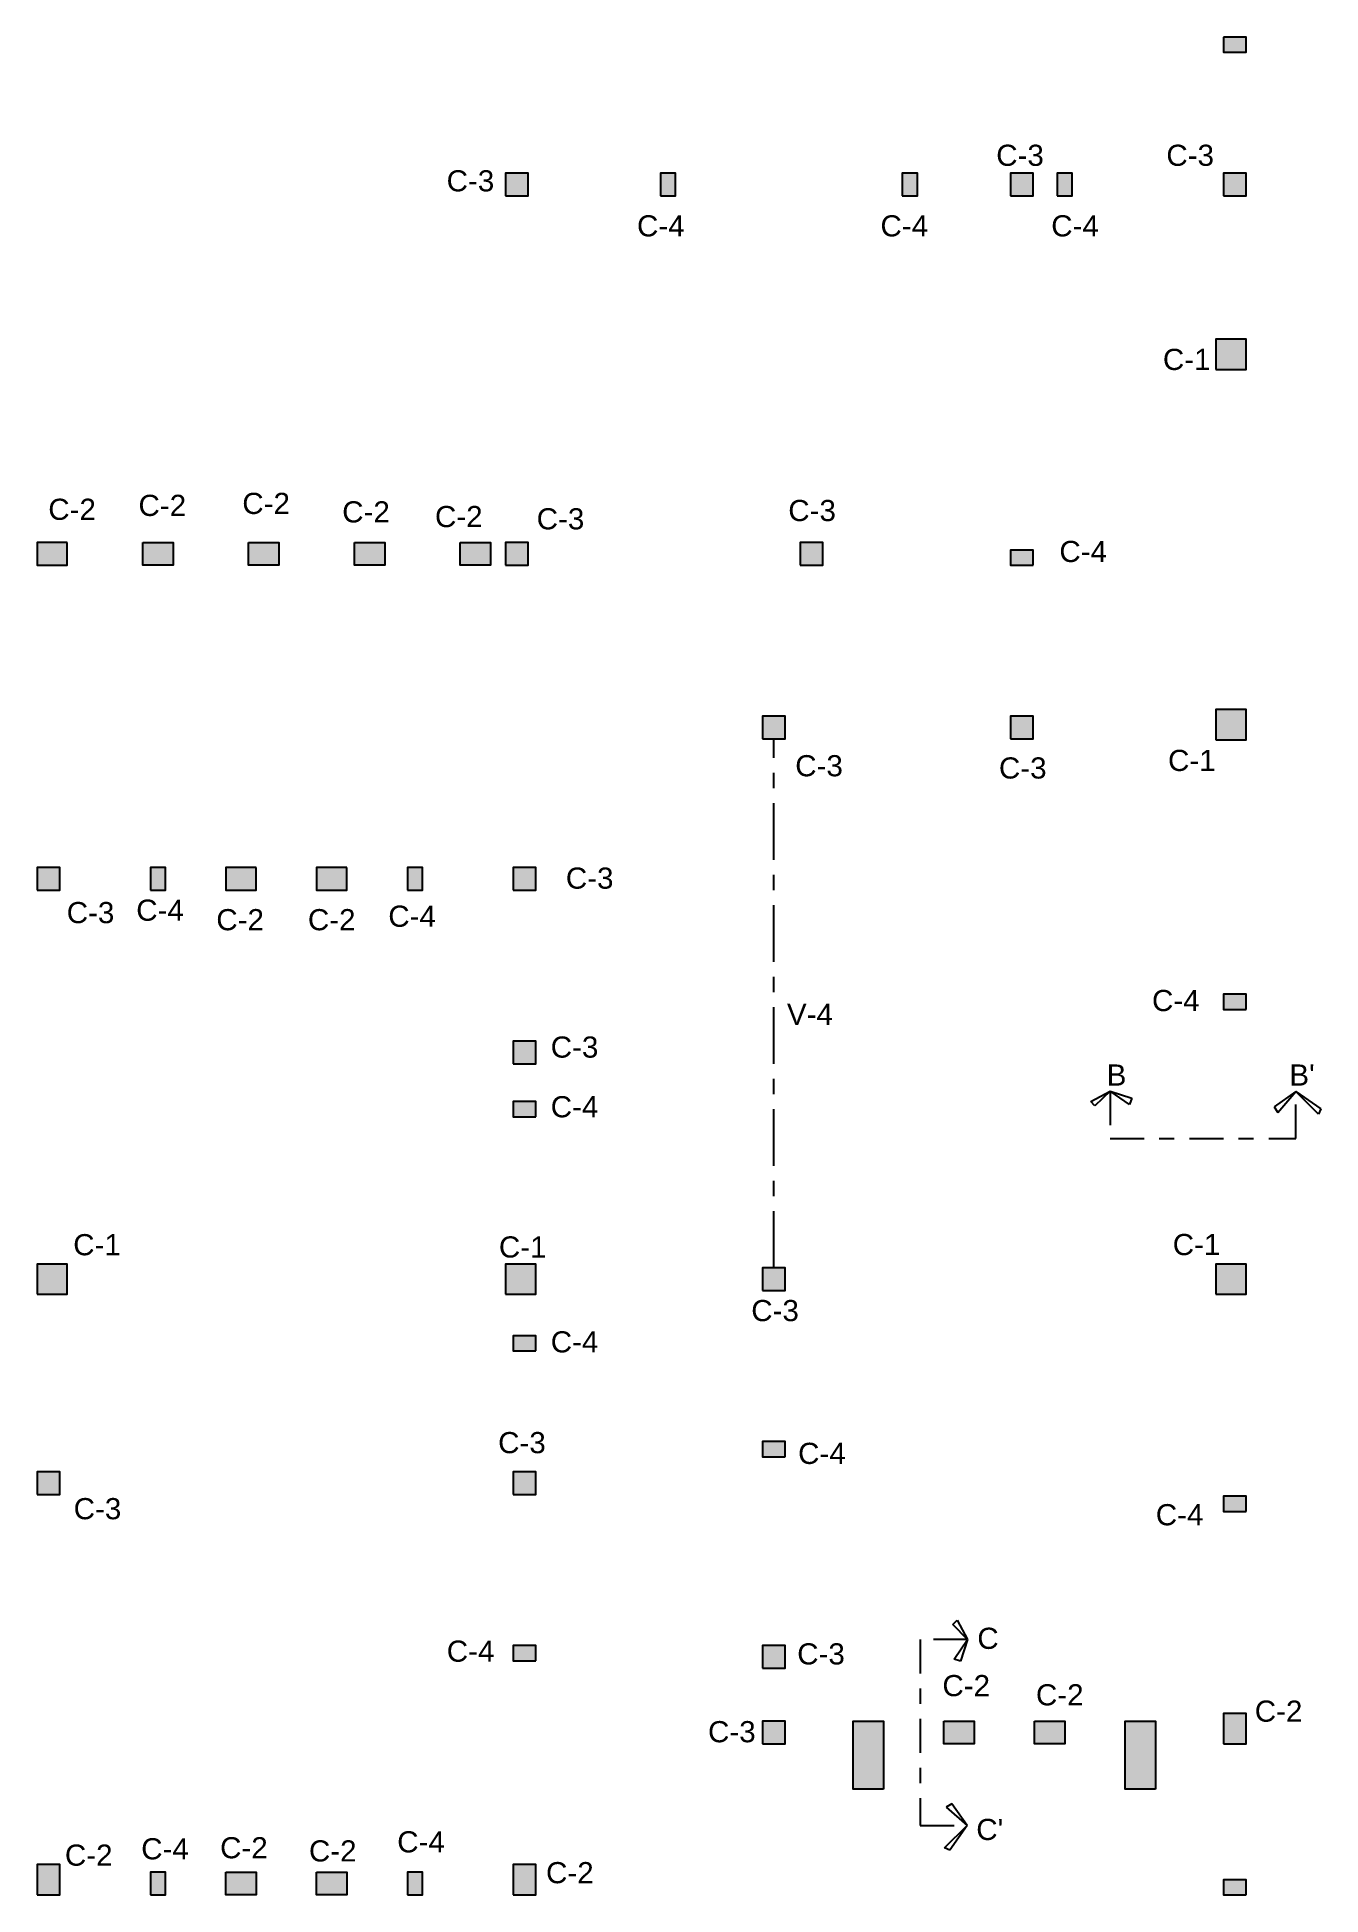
# Model space of a CAD drawing. Header units: inches. Extents: x -9 to 337, y -247 to 209.
# Drawn here: x 56.93 to 65.42, y -69.99 to -57.7 of the extents above; entities that cross this region are included whole.
import ezdxf

# ---------------------------------------------------------------- set-up
doc = ezdxf.new("R2010")
doc.units = ezdxf.units.IN
doc.header["$MEASUREMENT"] = 0
doc.linetypes.add('CENTER2', pattern=[1.125, 0.75, -0.125, 0.125, -0.125])
doc.styles.get("Standard").update_dxf_attribs({"font": 'arial.ttf'})

msp = doc.modelspace()

# ---------------------------------------------------------------- texts
at = {"color": 2, "char_height": 0.14, "attachment_point": 1}
for s, insert in [('C-3', (63.273, -58.407)), ('C-3', (64.399, -58.407)), ('C-3', (59.636, -58.576)), ('C-4', (60.896, -58.874)), ('C-4', (62.507, -58.874)), ('C-4', (63.637, -58.874)), ('C-1', (64.376, -59.758)), ('C-2', (57.597, -60.724)), ('C-2', (58.284, -60.711)), ('C-2', (57, -60.75)), ('C-2', (58.945, -60.767)), ('C-2', (59.559, -60.798)), ('C-3', (60.232, -60.813)), ('C-3', (61.897, -60.758)), ('C-4', (63.691, -61.029)), ('C-3', (61.943, -62.447)), ('C-1', (64.41, -62.412)), ('C-3', (63.291, -62.462)), ('C-3', (60.425, -63.191)), ('C-3', (57.122, -63.419)), ('C-4', (57.582, -63.403)), ('C-2', (58.112, -63.466)), ('C-2', (58.718, -63.466)), ('C-4', (59.25, -63.443)), ('C-4', (64.304, -64.001)), ('V-4', (61.888, -64.092)), ('C-3', (60.325, -64.309)), ('B', (64.004, -64.494)), ("B'", (65.213, -64.494)), ('C-4', (60.325, -64.704)), ('C-1', (57.165, -65.617)), ('C-1', (59.982, -65.632)), ('C-1', (64.441, -65.616)), ('C-3', (61.652, -66.053)), ('C-4', (60.325, -66.26)), ('C-3', (59.977, -66.927)), ('C-4', (61.962, -66.998)), ('C-3', (57.168, -67.364)), ('C-4', (64.329, -67.404)), ('C', (63.148, -68.222)), ('C-4', (59.637, -68.307)), ('C-3', (61.956, -68.325)), ('C-2', (62.917, -68.535)), ('C-2', (63.536, -68.596)), ('C-2', (64.984, -68.704)), ('C-3', (61.366, -68.84)), ('C-4', (59.309, -69.569)), ("C'", (63.141, -69.487)), ('C-2', (57.11, -69.657)), ('C-4', (57.615, -69.615)), ('C-2', (58.137, -69.608)), ('C-2', (58.725, -69.629)), ('C-2', (60.294, -69.773))]:
    msp.add_mtext(s, dxfattribs=dict(at, insert=insert))

# ---------------------------------------------------------------- hatches: boundary and pattern name
h = msp.add_hatch(color=256)
h.dxf.hatch_style = 1
h.paths.add_polyline_path([(60.026, -58.745), (60.176, -58.745), (60.176, -58.595), (60.026, -58.595)])
h.paths.add_polyline_path([(61.051, -58.745), (61.151, -58.745), (61.151, -58.595), (61.051, -58.595)])
h.paths.add_polyline_path([(62.651, -58.745), (62.751, -58.745), (62.751, -58.595), (62.651, -58.595)])
h.paths.add_polyline_path([(63.367, -58.745), (63.517, -58.745), (63.517, -58.595), (63.367, -58.595)])
h.paths.add_polyline_path([(63.676, -58.745), (63.776, -58.745), (63.776, -58.595), (63.676, -58.595)])
h.paths.add_polyline_path([(64.776, -58.745), (64.926, -58.745), (64.926, -58.595), (64.776, -58.595)])
h.paths.add_polyline_path([(64.726, -59.895), (64.926, -59.895), (64.926, -59.695), (64.726, -59.695)])
h.paths.add_polyline_path([(64.776, -57.695), (64.776, -57.795), (64.926, -57.795), (64.926, -57.695)])
h.paths.add_polyline_path([(60.026, -61.19), (60.176, -61.19), (60.176, -61.04), (60.026, -61.04)])
h.paths.add_polyline_path([(59.726, -61.04), (59.926, -61.04), (59.926, -61.19), (59.726, -61.19)])
h.paths.add_polyline_path([(61.976, -61.19), (62.126, -61.19), (62.126, -61.04), (61.976, -61.04)])
h.paths.add_polyline_path([(63.517, -61.19), (63.517, -61.09), (63.367, -61.09), (63.367, -61.19)])
h.paths.add_polyline_path([(64.726, -62.345), (64.926, -62.345), (64.926, -62.145), (64.726, -62.145)])
h.paths.add_polyline_path([(63.367, -62.34), (63.517, -62.34), (63.517, -62.19), (63.367, -62.19)])
h.paths.add_polyline_path([(61.726, -62.34), (61.876, -62.34), (61.876, -62.19), (61.726, -62.19)])
h.paths.add_polyline_path([(64.926, -64.13), (64.926, -64.03), (64.776, -64.03), (64.776, -64.13)])
h.paths.add_polyline_path([(64.726, -66.015), (64.926, -66.015), (64.926, -65.815), (64.726, -65.815)])
h.paths.add_polyline_path([(61.726, -65.99), (61.876, -65.99), (61.876, -65.84), (61.726, -65.84)])
h.paths.add_polyline_path([(60.026, -66.015), (60.226, -66.015), (60.226, -65.815), (60.026, -65.815)])
h.paths.add_polyline_path([(60.226, -66.39), (60.226, -66.29), (60.076, -66.29), (60.076, -66.39)])
h.paths.add_polyline_path([(56.926, -66.015), (57.126, -66.015), (57.126, -65.815), (56.926, -65.815)])
h.paths.add_polyline_path([(60.226, -64.84), (60.226, -64.74), (60.076, -64.74), (60.076, -64.84)])
h.paths.add_polyline_path([(60.076, -64.49), (60.226, -64.49), (60.226, -64.34), (60.076, -64.34)])
h.paths.add_polyline_path([(60.076, -63.34), (60.226, -63.34), (60.226, -63.19), (60.076, -63.19)])
h.paths.add_polyline_path([(59.376, -63.34), (59.476, -63.34), (59.476, -63.19), (59.376, -63.19)])
h.paths.add_polyline_path([(58.976, -63.19), (58.776, -63.19), (58.776, -63.34), (58.976, -63.34)])
h.paths.add_polyline_path([(58.376, -63.19), (58.176, -63.19), (58.176, -63.34), (58.376, -63.34)])
h.paths.add_polyline_path([(57.676, -63.34), (57.776, -63.34), (57.776, -63.19), (57.676, -63.19)])
h.paths.add_polyline_path([(56.926, -63.34), (57.076, -63.34), (57.076, -63.19), (56.926, -63.19)])
h.paths.add_polyline_path([(57.126, -61.04), (56.926, -61.04), (56.926, -61.19), (57.126, -61.19)])
h.paths.add_polyline_path([(56.926, -67.34), (57.076, -67.34), (57.076, -67.19), (56.926, -67.19)])
h.paths.add_polyline_path([(60.076, -67.34), (60.226, -67.34), (60.226, -67.19), (60.076, -67.19)])
h.paths.add_polyline_path([(61.876, -67.09), (61.876, -66.99), (61.726, -66.99), (61.726, -67.09)])
h.paths.add_polyline_path([(60.226, -68.44), (60.226, -68.34), (60.076, -68.34), (60.076, -68.44)])
h.paths.add_polyline_path([(61.726, -68.49), (61.876, -68.49), (61.876, -68.34), (61.726, -68.34)])
h.paths.add_polyline_path([(56.926, -69.99), (57.076, -69.99), (57.076, -69.79), (56.926, -69.79)])
h.paths.add_polyline_path([(57.676, -69.99), (57.776, -69.99), (57.776, -69.84), (57.676, -69.84)])
h.paths.add_polyline_path([(59.376, -69.99), (59.476, -69.99), (59.476, -69.84), (59.376, -69.84)])
h.paths.add_polyline_path([(60.076, -69.99), (60.226, -69.99), (60.226, -69.79), (60.076, -69.79)])
h.paths.add_polyline_path([(61.726, -68.99), (61.876, -68.99), (61.876, -68.84), (61.726, -68.84)])
h.paths.add_polyline_path([(62.526, -69.29), (62.326, -69.29), (62.326, -68.84), (62.526, -68.84)])
h.paths.add_polyline_path([(64.326, -69.29), (64.126, -69.29), (64.126, -68.84), (64.326, -68.84)])
h.paths.add_polyline_path([(64.926, -69.99), (64.926, -69.89), (64.776, -69.89), (64.776, -69.99)])
h.paths.add_polyline_path([(64.776, -68.99), (64.926, -68.99), (64.926, -68.79), (64.776, -68.79)])
h.paths.add_polyline_path([(64.926, -67.452), (64.926, -67.352), (64.776, -67.352), (64.776, -67.452)])
h = msp.add_hatch(color=256)
h.dxf.hatch_style = 1
h.paths.add_polyline_path([(57.626, -61.04), (57.826, -61.04), (57.826, -61.19), (57.626, -61.19)])
h = msp.add_hatch(color=256)
h.dxf.hatch_style = 1
h.paths.add_polyline_path([(58.326, -61.04), (58.526, -61.04), (58.526, -61.19), (58.326, -61.19)])
h = msp.add_hatch(color=256)
h.dxf.hatch_style = 1
h.paths.add_polyline_path([(59.026, -61.04), (59.226, -61.04), (59.226, -61.19), (59.026, -61.19)])
h = msp.add_hatch(color=256)
h.dxf.hatch_style = 1
h.paths.add_polyline_path([(62.926, -68.84), (63.126, -68.84), (63.126, -68.99), (62.926, -68.99)])
h = msp.add_hatch(color=256)
h.dxf.hatch_style = 1
h.paths.add_polyline_path([(63.526, -68.84), (63.726, -68.84), (63.726, -68.99), (63.526, -68.99)])
h = msp.add_hatch(color=256)
h.dxf.hatch_style = 1
h.paths.add_polyline_path([(58.176, -69.84), (58.376, -69.84), (58.376, -69.99), (58.176, -69.99)])
h = msp.add_hatch(color=256)
h.dxf.hatch_style = 1
h.paths.add_polyline_path([(58.776, -69.84), (58.976, -69.84), (58.976, -69.99), (58.776, -69.99)])

# ---------------------------------------------------------------- linework, layer by layer
at = {"color": 6, "linetype": 'CENTER2', "ltscale": 0.5}
msp.add_line((61.801, -65.84), (61.801, -62.34), dxfattribs=at)
at = {"color": 5}
for points in [[(64.776, -57.695), (64.776, -57.795), (64.926, -57.795), (64.926, -57.695)], [(60.026, -58.745), (60.176, -58.745), (60.176, -58.595), (60.026, -58.595)], [(61.051, -58.745), (61.151, -58.745), (61.151, -58.595), (61.051, -58.595)], [(62.651, -58.745), (62.751, -58.745), (62.751, -58.595), (62.651, -58.595)], [(63.367, -58.745), (63.517, -58.745), (63.517, -58.595), (63.367, -58.595)], [(63.676, -58.745), (63.776, -58.745), (63.776, -58.595), (63.676, -58.595)], [(64.776, -58.745), (64.926, -58.745), (64.926, -58.595), (64.776, -58.595)], [(64.726, -59.895), (64.926, -59.895), (64.926, -59.695), (64.726, -59.695)], [(57.126, -61.04), (56.926, -61.04), (56.926, -61.19), (57.126, -61.19)], [(59.726, -61.04), (59.926, -61.04), (59.926, -61.19), (59.726, -61.19)], [(60.026, -61.19), (60.176, -61.19), (60.176, -61.04), (60.026, -61.04)], [(61.976, -61.19), (62.126, -61.19), (62.126, -61.04), (61.976, -61.04)], [(63.517, -61.19), (63.517, -61.09), (63.367, -61.09), (63.367, -61.19)], [(61.726, -62.34), (61.876, -62.34), (61.876, -62.19), (61.726, -62.19)], [(63.367, -62.34), (63.517, -62.34), (63.517, -62.19), (63.367, -62.19)], [(64.726, -62.345), (64.926, -62.345), (64.926, -62.145), (64.726, -62.145)], [(56.926, -63.34), (57.076, -63.34), (57.076, -63.19), (56.926, -63.19)], [(57.676, -63.34), (57.776, -63.34), (57.776, -63.19), (57.676, -63.19)], [(58.376, -63.19), (58.176, -63.19), (58.176, -63.34), (58.376, -63.34)], [(58.976, -63.19), (58.776, -63.19), (58.776, -63.34), (58.976, -63.34)], [(59.376, -63.34), (59.476, -63.34), (59.476, -63.19), (59.376, -63.19)], [(60.076, -63.34), (60.226, -63.34), (60.226, -63.19), (60.076, -63.19)], [(64.926, -64.13), (64.926, -64.03), (64.776, -64.03), (64.776, -64.13)], [(60.076, -64.49), (60.226, -64.49), (60.226, -64.34), (60.076, -64.34)], [(60.226, -64.84), (60.226, -64.74), (60.076, -64.74), (60.076, -64.84)], [(56.926, -66.015), (57.126, -66.015), (57.126, -65.815), (56.926, -65.815)], [(60.026, -66.015), (60.226, -66.015), (60.226, -65.815), (60.026, -65.815)], [(61.726, -65.99), (61.876, -65.99), (61.876, -65.84), (61.726, -65.84)], [(64.726, -66.015), (64.926, -66.015), (64.926, -65.815), (64.726, -65.815)], [(60.226, -66.39), (60.226, -66.29), (60.076, -66.29), (60.076, -66.39)], [(61.876, -67.09), (61.876, -66.99), (61.726, -66.99), (61.726, -67.09)], [(56.926, -67.34), (57.076, -67.34), (57.076, -67.19), (56.926, -67.19)], [(60.076, -67.34), (60.226, -67.34), (60.226, -67.19), (60.076, -67.19)], [(64.926, -67.452), (64.926, -67.352), (64.776, -67.352), (64.776, -67.452)], [(60.226, -68.44), (60.226, -68.34), (60.076, -68.34), (60.076, -68.44)], [(61.726, -68.49), (61.876, -68.49), (61.876, -68.34), (61.726, -68.34)], [(61.726, -68.99), (61.876, -68.99), (61.876, -68.84), (61.726, -68.84)], [(62.526, -69.29), (62.326, -69.29), (62.326, -68.84), (62.526, -68.84)], [(64.326, -69.29), (64.126, -69.29), (64.126, -68.84), (64.326, -68.84)], [(64.776, -68.99), (64.926, -68.99), (64.926, -68.79), (64.776, -68.79)], [(56.926, -69.99), (57.076, -69.99), (57.076, -69.79), (56.926, -69.79)], [(60.076, -69.99), (60.226, -69.99), (60.226, -69.79), (60.076, -69.79)], [(57.676, -69.99), (57.776, -69.99), (57.776, -69.84), (57.676, -69.84)], [(59.376, -69.99), (59.476, -69.99), (59.476, -69.84), (59.376, -69.84)], [(64.926, -69.99), (64.926, -69.89), (64.776, -69.89), (64.776, -69.99)]]:
    msp.add_lwpolyline(points, close=True, dxfattribs=at)
for points in [[(57.626, -61.04), (57.826, -61.04), (57.826, -61.19), (57.626, -61.19)], [(58.326, -61.04), (58.526, -61.04), (58.526, -61.19), (58.326, -61.19)], [(59.026, -61.04), (59.226, -61.04), (59.226, -61.19), (59.026, -61.19)], [(62.926, -68.84), (63.126, -68.84), (63.126, -68.99), (62.926, -68.99)], [(63.526, -68.84), (63.726, -68.84), (63.726, -68.99), (63.526, -68.99)], [(58.176, -69.84), (58.376, -69.84), (58.376, -69.99), (58.176, -69.99)], [(58.776, -69.84), (58.976, -69.84), (58.976, -69.99), (58.776, -69.99)]]:
    msp.add_lwpolyline(points, close=True)
at = {"color": 6, "linetype": 'CENTER2', "ltscale": 0.3}
for points in [[(64.026, -64.671), (63.926, -64.769), (63.899, -64.74), (64.026, -64.671), (64.17, -64.717), (64.156, -64.76), (64.026, -64.671), (64.026, -64.985), (65.256, -64.985), (65.256, -64.674), (65.421, -64.787), (65.405, -64.823), (65.256, -64.674), (65.112, -64.774), (65.136, -64.813), (65.256, -64.674)], [(63.083, -68.3), (62.985, -68.2), (63.014, -68.173), (63.083, -68.3), (63.037, -68.444), (62.994, -68.43), (63.083, -68.3), (62.769, -68.3), (62.769, -69.53), (63.08, -69.53), (62.967, -69.695), (62.931, -69.679), (63.08, -69.53), (62.98, -69.387), (62.941, -69.41), (63.08, -69.53)]]:
    msp.add_lwpolyline(points, dxfattribs=at)

msp.set_redraw_order([(e.dxf.handle, doc.entitydb.next_handle()) for e in msp.query("TEXT MTEXT ATTDEF DIMENSION ARC_DIMENSION")])  # texts and dimensions are drawn at this point

doc.saveas('drawing.dxf')
